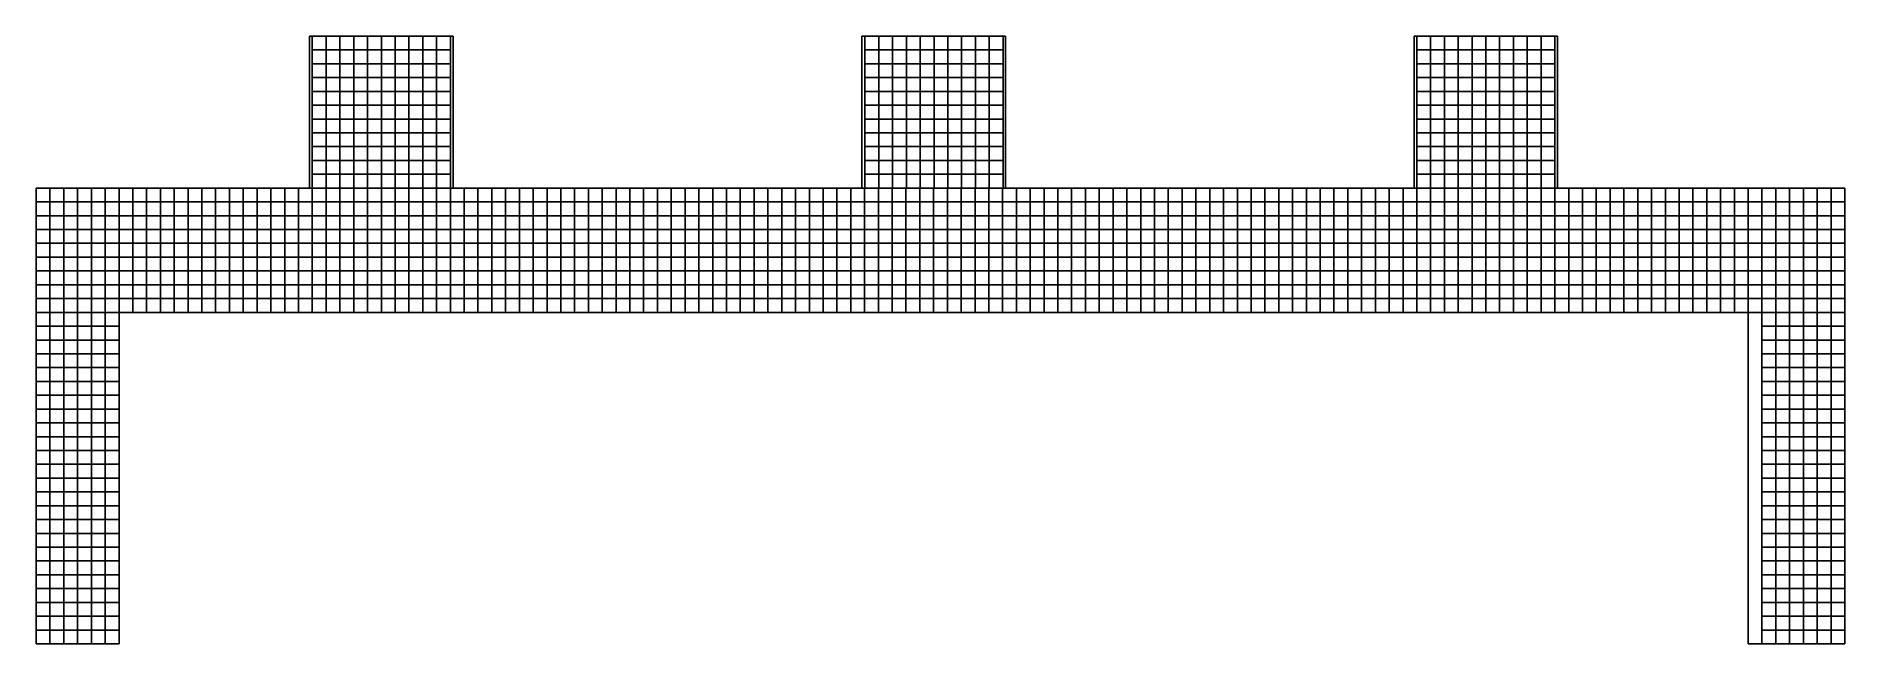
# Model space of a CAD drawing. Header units: millimetres. Extents: x -1442555 to -1309205, y 1400164 to 1531173.
# Drawn here: x -1397183 to -1331683, y 1444487 to 1466487 of the extents above; entities that cross this region are included whole.
import ezdxf

# ---------------------------------------------------------------- set-up
doc = ezdxf.new("R2010")
doc.units = ezdxf.units.MM
doc.header["$LTSCALE"] = 10
doc.layers.get('0').update_dxf_attribs({"linetype": 'CONTINUOUS'})
doc.layers.add('W-FLOAT_BOWL浮筒', color=253, linetype='CONTINUOUS')

# ---------------------------------------------------------------- blocks, each defined once
blk = doc.blocks.new('*U158')
at = {"layer": 'W-FLOAT_BOWL浮筒'}
blk.add_lwpolyline([(-250, 250), (250, 250), (250, -250), (-250, -250)], close=True, dxfattribs=at)
blk = doc.blocks.new('*U159')
at = {"layer": 'W-FLOAT_BOWL浮筒', "color": 0, "linetype": 'ByBlock', "lineweight": -2, "transparency": 16777216}
for p in [(0, 11500), (0, 11000), (500, 11500), (500, 11000), (1000, 11500), (1000, 11000), (1500, 11500), (1500, 11000), (2000, 11500), (2000, 11000), (2500, 11500), (2500, 11000), (0, 10500), (500, 10500), (1000, 10500), (1500, 10500), (2000, 10500), (2500, 10500), (0, 10000), (500, 10000), (1000, 10000), (1500, 10000), (2000, 10000), (2500, 10000), (0, 9500), (0, 9000), (500, 9500), (500, 9000), (1000, 9500), (1000, 9000), (1500, 9500), (1500, 9000), (2000, 9500), (2000, 9000), (2500, 9500), (2500, 9000), (0, 8500), (500, 8500), (1000, 8500), (1500, 8500), (2000, 8500), (2500, 8500), (0, 8000), (500, 8000), (1000, 8000), (1500, 8000), (2000, 8000), (2500, 8000), (0, 7500), (0, 7000), (500, 7500), (500, 7000), (1000, 7500), (1000, 7000), (1500, 7500), (1500, 7000), (2000, 7500), (2000, 7000), (2500, 7500), (2500, 7000), (0, 6500), (500, 6500), (1000, 6500), (1500, 6500), (2000, 6500), (2500, 6500), (0, 6000), (500, 6000), (1000, 6000), (1500, 6000), (2000, 6000), (2500, 6000), (0, 5500), (0, 5000), (500, 5500), (500, 5000), (1000, 5500), (1000, 5000), (1500, 5500), (1500, 5000), (2000, 5500), (2000, 5000), (2500, 5500), (2500, 5000), (0, 4500), (500, 4500), (1000, 4500), (1500, 4500), (2000, 4500), (2500, 4500), (0, 4000), (500, 4000), (1000, 4000), (1500, 4000), (2000, 4000), (2500, 4000), (0, 3500), (500, 3500), (1000, 3500), (1500, 3500), (2000, 3500), (2500, 3500), (0, 3000), (0, 2500), (500, 3000), (500, 2500), (1000, 3000), (1000, 2500), (1500, 3000), (1500, 2500), (2000, 3000), (2000, 2500), (2500, 3000), (2500, 2500), (0, 2000), (500, 2000), (1000, 2000), (1500, 2000), (2000, 2000), (2500, 2000), (0, 1500), (500, 1500), (1000, 1500), (1500, 1500), (2000, 1500), (2500, 1500), (0, 1000), (0, 500), (500, 1000), (500, 500), (1000, 1000), (1000, 500), (1500, 1000), (1500, 500), (2000, 1000), (2000, 500), (2500, 1000), (2500, 500), (0, 0), (500, 0), (1000, 0), (1500, 0), (2000, 0), (2500, 0)]:
    blk.add_blockref('*U158', p, dxfattribs=at)
blk = doc.blocks.new('*U166')
at = {"layer": 'W-FLOAT_BOWL浮筒'}
blk.add_lwpolyline([(-250, 250), (250, 250), (250, -250), (-250, -250)], close=True, dxfattribs=at)
blk = doc.blocks.new('*U167')
at = {"layer": 'W-FLOAT_BOWL浮筒', "color": 0, "linetype": 'ByBlock', "lineweight": -2, "transparency": 16777216}
for p in [(0, 11500), (0, 11000), (500, 11500), (500, 11000), (1000, 11500), (1000, 11000), (1500, 11500), (1500, 11000), (2000, 11500), (2000, 11000), (2500, 11500), (2500, 11000), (0, 10500), (500, 10500), (1000, 10500), (1500, 10500), (2000, 10500), (2500, 10500), (0, 10000), (500, 10000), (1000, 10000), (1500, 10000), (2000, 10000), (2500, 10000), (0, 9500), (0, 9000), (500, 9500), (500, 9000), (1000, 9500), (1000, 9000), (1500, 9500), (1500, 9000), (2000, 9500), (2000, 9000), (2500, 9500), (2500, 9000), (0, 8500), (500, 8500), (1000, 8500), (1500, 8500), (2000, 8500), (2500, 8500), (0, 8000), (500, 8000), (1000, 8000), (1500, 8000), (2000, 8000), (2500, 8000), (0, 7500), (0, 7000), (500, 7500), (500, 7000), (1000, 7500), (1000, 7000), (1500, 7500), (1500, 7000), (2000, 7500), (2000, 7000), (2500, 7500), (2500, 7000), (0, 6500), (500, 6500), (1000, 6500), (1500, 6500), (2000, 6500), (2500, 6500), (0, 6000), (500, 6000), (1000, 6000), (1500, 6000), (2000, 6000), (2500, 6000), (0, 5500), (0, 5000), (500, 5500), (500, 5000), (1000, 5500), (1000, 5000), (1500, 5500), (1500, 5000), (2000, 5500), (2000, 5000), (2500, 5500), (2500, 5000), (0, 4500), (500, 4500), (1000, 4500), (1500, 4500), (2000, 4500), (2500, 4500), (0, 4000), (500, 4000), (1000, 4000), (1500, 4000), (2000, 4000), (2500, 4000), (0, 3500), (500, 3500), (1000, 3500), (1500, 3500), (2000, 3500), (2500, 3500), (0, 3000), (0, 2500), (500, 3000), (500, 2500), (1000, 3000), (1000, 2500), (1500, 3000), (1500, 2500), (2000, 3000), (2000, 2500), (2500, 3000), (2500, 2500), (0, 2000), (500, 2000), (1000, 2000), (1500, 2000), (2000, 2000), (2500, 2000), (0, 1500), (500, 1500), (1000, 1500), (1500, 1500), (2000, 1500), (2500, 1500), (0, 1000), (0, 500), (500, 1000), (500, 500), (1000, 1000), (1000, 500), (1500, 1000), (1500, 500), (2000, 1000), (2000, 500), (2500, 1000), (2500, 500), (0, 0), (500, 0), (1000, 0), (1500, 0), (2000, 0), (2500, 0)]:
    blk.add_blockref('*U166', p, dxfattribs=at)
blk = doc.blocks.new('*U182')
at = {"layer": 'W-FLOAT_BOWL浮筒'}
blk.add_lwpolyline([(-250, 250), (250, 250), (250, -250), (-250, -250)], close=True, dxfattribs=at)
blk = doc.blocks.new('*U183')
at = {"layer": 'W-FLOAT_BOWL浮筒', "color": 0, "linetype": 'ByBlock', "lineweight": -2, "transparency": 16777216}
for p in [(0, 5000), (500, 5000), (1000, 5000), (1500, 5000), (2000, 5000), (2500, 5000), (3000, 5000), (3500, 5000), (4000, 5000), (4500, 5000), (0, 4500), (500, 4500), (1000, 4500), (1500, 4500), (2000, 4500), (2500, 4500), (3000, 4500), (3500, 4500), (4000, 4500), (4500, 4500), (0, 4000), (500, 4000), (1000, 4000), (1500, 4000), (2000, 4000), (2500, 4000), (3000, 4000), (3500, 4000), (4000, 4000), (4500, 4000), (0, 3500), (500, 3500), (1000, 3500), (1500, 3500), (2000, 3500), (2500, 3500), (3000, 3500), (3500, 3500), (4000, 3500), (4500, 3500), (0, 3000), (0, 2500), (500, 3000), (500, 2500), (1000, 3000), (1000, 2500), (1500, 3000), (1500, 2500), (2000, 3000), (2000, 2500), (2500, 3000), (2500, 2500), (3000, 3000), (3000, 2500), (3500, 3000), (3500, 2500), (4000, 3000), (4000, 2500), (4500, 3000), (4500, 2500), (0, 2000), (500, 2000), (1000, 2000), (1500, 2000), (2000, 2000), (2500, 2000), (3000, 2000), (3500, 2000), (4000, 2000), (4500, 2000), (0, 1500), (500, 1500), (1000, 1500), (1500, 1500), (2000, 1500), (2500, 1500), (3000, 1500), (3500, 1500), (4000, 1500), (4500, 1500), (0, 1000), (0, 500), (500, 1000), (500, 500), (1000, 1000), (1000, 500), (1500, 1000), (1500, 500), (2000, 1000), (2000, 500), (2500, 1000), (2500, 500), (3000, 1000), (3000, 500), (3500, 1000), (3500, 500), (4000, 1000), (4000, 500), (4500, 1000), (4500, 500), (0, 0), (500, 0), (1000, 0), (1500, 0), (2000, 0), (2500, 0), (3000, 0), (3500, 0), (4000, 0), (4500, 0)]:
    blk.add_blockref('*U182', p, dxfattribs=at)
blk = doc.blocks.new('*U190')
at = {"layer": 'W-FLOAT_BOWL浮筒'}
blk.add_lwpolyline([(-250, 250), (250, 250), (250, -250), (-250, -250)], close=True, dxfattribs=at)
blk = doc.blocks.new('*U191')
at = {"layer": 'W-FLOAT_BOWL浮筒', "color": 0, "linetype": 'ByBlock', "lineweight": -2, "transparency": 16777216}
for p in [(0, 5000), (500, 5000), (1000, 5000), (1500, 5000), (2000, 5000), (2500, 5000), (3000, 5000), (3500, 5000), (4000, 5000), (4500, 5000), (0, 4500), (500, 4500), (1000, 4500), (1500, 4500), (2000, 4500), (2500, 4500), (3000, 4500), (3500, 4500), (4000, 4500), (4500, 4500), (0, 4000), (500, 4000), (1000, 4000), (1500, 4000), (2000, 4000), (2500, 4000), (3000, 4000), (3500, 4000), (4000, 4000), (4500, 4000), (0, 3500), (500, 3500), (1000, 3500), (1500, 3500), (2000, 3500), (2500, 3500), (3000, 3500), (3500, 3500), (4000, 3500), (4500, 3500), (0, 3000), (0, 2500), (500, 3000), (500, 2500), (1000, 3000), (1000, 2500), (1500, 3000), (1500, 2500), (2000, 3000), (2000, 2500), (2500, 3000), (2500, 2500), (3000, 3000), (3000, 2500), (3500, 3000), (3500, 2500), (4000, 3000), (4000, 2500), (4500, 3000), (4500, 2500), (0, 2000), (500, 2000), (1000, 2000), (1500, 2000), (2000, 2000), (2500, 2000), (3000, 2000), (3500, 2000), (4000, 2000), (4500, 2000), (0, 1500), (500, 1500), (1000, 1500), (1500, 1500), (2000, 1500), (2500, 1500), (3000, 1500), (3500, 1500), (4000, 1500), (4500, 1500), (0, 1000), (0, 500), (500, 1000), (500, 500), (1000, 1000), (1000, 500), (1500, 1000), (1500, 500), (2000, 1000), (2000, 500), (2500, 1000), (2500, 500), (3000, 1000), (3000, 500), (3500, 1000), (3500, 500), (4000, 1000), (4000, 500), (4500, 1000), (4500, 500), (0, 0), (500, 0), (1000, 0), (1500, 0), (2000, 0), (2500, 0), (3000, 0), (3500, 0), (4000, 0), (4500, 0)]:
    blk.add_blockref('*U190', p, dxfattribs=at)
blk = doc.blocks.new('*U194')
at = {"layer": 'W-FLOAT_BOWL浮筒'}
blk.add_lwpolyline([(-250, 250), (250, 250), (250, -250), (-250, -250)], close=True, dxfattribs=at)
blk = doc.blocks.new('*U195')
at = {"layer": 'W-FLOAT_BOWL浮筒', "color": 0, "linetype": 'ByBlock', "lineweight": -2, "transparency": 16777216}
for p in [(0, 5000), (500, 5000), (1000, 5000), (1500, 5000), (2000, 5000), (2500, 5000), (3000, 5000), (3500, 5000), (4000, 5000), (4500, 5000), (0, 4500), (500, 4500), (1000, 4500), (1500, 4500), (2000, 4500), (2500, 4500), (3000, 4500), (3500, 4500), (4000, 4500), (4500, 4500), (0, 4000), (500, 4000), (1000, 4000), (1500, 4000), (2000, 4000), (2500, 4000), (3000, 4000), (3500, 4000), (4000, 4000), (4500, 4000), (0, 3500), (500, 3500), (1000, 3500), (1500, 3500), (2000, 3500), (2500, 3500), (3000, 3500), (3500, 3500), (4000, 3500), (4500, 3500), (0, 3000), (0, 2500), (500, 3000), (500, 2500), (1000, 3000), (1000, 2500), (1500, 3000), (1500, 2500), (2000, 3000), (2000, 2500), (2500, 3000), (2500, 2500), (3000, 3000), (3000, 2500), (3500, 3000), (3500, 2500), (4000, 3000), (4000, 2500), (4500, 3000), (4500, 2500), (0, 2000), (500, 2000), (1000, 2000), (1500, 2000), (2000, 2000), (2500, 2000), (3000, 2000), (3500, 2000), (4000, 2000), (4500, 2000), (0, 1500), (500, 1500), (1000, 1500), (1500, 1500), (2000, 1500), (2500, 1500), (3000, 1500), (3500, 1500), (4000, 1500), (4500, 1500), (0, 1000), (0, 500), (500, 1000), (500, 500), (1000, 1000), (1000, 500), (1500, 1000), (1500, 500), (2000, 1000), (2000, 500), (2500, 1000), (2500, 500), (3000, 1000), (3000, 500), (3500, 1000), (3500, 500), (4000, 1000), (4000, 500), (4500, 1000), (4500, 500), (0, 0), (500, 0), (1000, 0), (1500, 0), (2000, 0), (2500, 0), (3000, 0), (3500, 0), (4000, 0), (4500, 0)]:
    blk.add_blockref('*U194', p, dxfattribs=at)
blk = doc.blocks.new('*U202')
at = {"layer": 'W-FLOAT_BOWL浮筒'}
blk.add_lwpolyline([(-250, 250), (250, 250), (250, -250), (-250, -250)], close=True, dxfattribs=at)
blk = doc.blocks.new('*U203')
at = {"layer": 'W-FLOAT_BOWL浮筒', "color": 0, "linetype": 'ByBlock', "lineweight": -2, "transparency": 16777216}
for p in [(0, 4000), (500, 4000), (1000, 4000), (1500, 4000), (2000, 4000), (2500, 4000), (3000, 4000), (3500, 4000), (4000, 4000), (4500, 4000), (5000, 4000), (5500, 4000), (6000, 4000), (6500, 4000), (7000, 4000), (7500, 4000), (8000, 4000), (8500, 4000), (9000, 4000), (9500, 4000), (10000, 4000), (10500, 4000), (11000, 4000), (11500, 4000), (12000, 4000), (12500, 4000), (13000, 4000), (13500, 4000), (14000, 4000), (14500, 4000), (15000, 4000), (15500, 4000), (16000, 4000), (16500, 4000), (17000, 4000), (17500, 4000), (18000, 4000), (18500, 4000), (19000, 4000), (19500, 4000), (20000, 4000), (20500, 4000), (21000, 4000), (21500, 4000), (22000, 4000), (22500, 4000), (23000, 4000), (23500, 4000), (24000, 4000), (24500, 4000), (25000, 4000), (25500, 4000), (26000, 4000), (26500, 4000), (27000, 4000), (27500, 4000), (28000, 4000), (28500, 4000), (29000, 4000), (29500, 4000), (30000, 4000), (30500, 4000), (31000, 4000), (31500, 4000), (32000, 4000), (32500, 4000), (33000, 4000), (33500, 4000), (34000, 4000), (34500, 4000), (35000, 4000), (35500, 4000), (36000, 4000), (36500, 4000), (37000, 4000), (37500, 4000), (38000, 4000), (38500, 4000), (39000, 4000), (39500, 4000), (40000, 4000), (40500, 4000), (41000, 4000), (41500, 4000), (42000, 4000), (42500, 4000), (43000, 4000), (43500, 4000), (44000, 4000), (44500, 4000), (45000, 4000), (45500, 4000), (46000, 4000), (46500, 4000), (47000, 4000), (47500, 4000), (48000, 4000), (48500, 4000), (49000, 4000), (49500, 4000), (50000, 4000), (50500, 4000), (51000, 4000), (51500, 4000), (52000, 4000), (52500, 4000), (53000, 4000), (53500, 4000), (54000, 4000), (54500, 4000), (55000, 4000), (55500, 4000), (56000, 4000), (56500, 4000), (57000, 4000), (57500, 4000), (58000, 4000), (58500, 4000), (59000, 4000), (0, 3500), (500, 3500), (1000, 3500), (1500, 3500), (2000, 3500), (2500, 3500), (3000, 3500), (3500, 3500), (4000, 3500), (4500, 3500), (5000, 3500), (5500, 3500), (6000, 3500), (6500, 3500), (7000, 3500), (7500, 3500), (8000, 3500), (8500, 3500), (9000, 3500), (9500, 3500), (10000, 3500), (10500, 3500), (11000, 3500), (11500, 3500), (12000, 3500), (12500, 3500), (13000, 3500), (13500, 3500), (14000, 3500), (14500, 3500), (15000, 3500), (15500, 3500), (16000, 3500), (16500, 3500), (17000, 3500), (17500, 3500), (18000, 3500), (18500, 3500), (19000, 3500), (19500, 3500), (20000, 3500), (20500, 3500), (21000, 3500), (21500, 3500), (22000, 3500), (22500, 3500), (23000, 3500), (23500, 3500), (24000, 3500), (24500, 3500), (25000, 3500), (25500, 3500), (26000, 3500), (26500, 3500), (27000, 3500), (27500, 3500), (28000, 3500), (28500, 3500), (29000, 3500), (29500, 3500), (30000, 3500), (30500, 3500), (31000, 3500), (31500, 3500), (32000, 3500), (32500, 3500), (33000, 3500), (33500, 3500), (34000, 3500), (34500, 3500), (35000, 3500), (35500, 3500), (36000, 3500), (36500, 3500), (37000, 3500), (37500, 3500), (38000, 3500), (38500, 3500), (39000, 3500), (39500, 3500), (40000, 3500), (40500, 3500), (41000, 3500), (41500, 3500), (42000, 3500), (42500, 3500), (43000, 3500), (43500, 3500), (44000, 3500), (44500, 3500), (45000, 3500), (45500, 3500), (46000, 3500), (46500, 3500), (47000, 3500), (47500, 3500), (48000, 3500), (48500, 3500), (49000, 3500), (49500, 3500), (50000, 3500), (50500, 3500), (51000, 3500), (51500, 3500), (52000, 3500), (52500, 3500), (53000, 3500), (53500, 3500), (54000, 3500), (54500, 3500), (55000, 3500), (55500, 3500), (56000, 3500), (56500, 3500), (57000, 3500), (57500, 3500), (58000, 3500), (58500, 3500), (59000, 3500), (0, 3000), (0, 2500), (500, 3000), (500, 2500), (1000, 3000), (1000, 2500), (1500, 3000), (1500, 2500), (2000, 3000), (2000, 2500), (2500, 3000), (2500, 2500), (3000, 3000), (3000, 2500), (3500, 3000), (3500, 2500), (4000, 3000), (4000, 2500), (4500, 3000), (4500, 2500), (5000, 3000), (5000, 2500), (5500, 3000), (5500, 2500), (6000, 3000), (6000, 2500), (6500, 3000), (6500, 2500), (7000, 3000), (7000, 2500), (7500, 3000), (7500, 2500), (8000, 3000), (8000, 2500), (8500, 3000), (8500, 2500), (9000, 3000), (9000, 2500), (9500, 3000), (9500, 2500), (10000, 3000), (10000, 2500), (10500, 3000), (10500, 2500), (11000, 3000), (11000, 2500), (11500, 3000), (11500, 2500), (12000, 3000), (12000, 2500), (12500, 3000), (12500, 2500), (13000, 3000), (13000, 2500), (13500, 3000), (13500, 2500), (14000, 3000), (14000, 2500), (14500, 3000), (14500, 2500), (15000, 3000), (15000, 2500), (15500, 3000), (15500, 2500), (16000, 3000), (16000, 2500), (16500, 3000), (16500, 2500), (17000, 3000), (17000, 2500), (17500, 3000), (17500, 2500), (18000, 3000), (18000, 2500), (18500, 3000), (18500, 2500), (19000, 3000), (19000, 2500), (19500, 3000), (19500, 2500), (20000, 3000), (20000, 2500), (20500, 3000), (20500, 2500), (21000, 3000), (21000, 2500), (21500, 3000), (21500, 2500), (22000, 3000), (22000, 2500), (22500, 3000), (22500, 2500), (23000, 3000), (23000, 2500), (23500, 3000), (23500, 2500), (24000, 3000), (24000, 2500), (24500, 3000), (24500, 2500), (25000, 3000), (25000, 2500), (25500, 3000), (25500, 2500), (26000, 3000), (26000, 2500), (26500, 3000), (26500, 2500), (27000, 3000), (27000, 2500), (27500, 3000), (27500, 2500), (28000, 3000), (28000, 2500), (28500, 3000), (28500, 2500), (29000, 3000), (29000, 2500), (29500, 3000), (29500, 2500), (30000, 3000), (30000, 2500), (30500, 3000), (30500, 2500), (31000, 3000), (31000, 2500), (31500, 3000), (31500, 2500), (32000, 3000), (32000, 2500), (32500, 3000), (32500, 2500), (33000, 3000), (33000, 2500), (33500, 3000), (33500, 2500), (34000, 3000), (34000, 2500), (34500, 3000), (34500, 2500), (35000, 3000), (35000, 2500), (35500, 3000), (35500, 2500), (36000, 3000), (36000, 2500), (36500, 3000), (36500, 2500), (37000, 3000), (37000, 2500), (37500, 3000), (37500, 2500), (38000, 3000), (38000, 2500), (38500, 3000), (38500, 2500), (39000, 3000), (39000, 2500), (39500, 3000), (39500, 2500), (40000, 3000), (40000, 2500), (40500, 3000), (40500, 2500), (41000, 3000), (41000, 2500), (41500, 3000), (41500, 2500), (42000, 3000), (42000, 2500), (42500, 3000), (42500, 2500), (43000, 3000), (43000, 2500), (43500, 3000), (43500, 2500), (44000, 3000), (44000, 2500), (44500, 3000), (44500, 2500), (45000, 3000), (45000, 2500), (45500, 3000), (45500, 2500), (46000, 3000), (46000, 2500), (46500, 3000), (46500, 2500), (47000, 3000), (47000, 2500), (47500, 3000), (47500, 2500), (48000, 3000), (48000, 2500), (48500, 3000), (48500, 2500), (49000, 3000), (49000, 2500), (49500, 3000), (49500, 2500), (50000, 3000), (50000, 2500), (50500, 3000), (50500, 2500), (51000, 3000), (51000, 2500), (51500, 3000), (51500, 2500), (52000, 3000), (52000, 2500), (52500, 3000), (52500, 2500), (53000, 3000), (53000, 2500), (53500, 3000), (53500, 2500), (54000, 3000), (54000, 2500), (54500, 3000), (54500, 2500), (55000, 3000), (55000, 2500), (55500, 3000), (55500, 2500), (56000, 3000), (56000, 2500), (56500, 3000), (56500, 2500), (57000, 3000), (57000, 2500), (57500, 3000), (57500, 2500), (58000, 3000), (58000, 2500), (58500, 3000), (58500, 2500), (59000, 3000), (59000, 2500), (0, 2000), (500, 2000), (1000, 2000), (1500, 2000), (2000, 2000), (2500, 2000), (3000, 2000), (3500, 2000), (4000, 2000), (4500, 2000), (5000, 2000), (5500, 2000), (6000, 2000), (6500, 2000), (7000, 2000), (7500, 2000), (8000, 2000), (8500, 2000), (9000, 2000), (9500, 2000), (10000, 2000), (10500, 2000), (11000, 2000), (11500, 2000), (12000, 2000), (12500, 2000), (13000, 2000), (13500, 2000), (14000, 2000), (14500, 2000), (15000, 2000), (15500, 2000), (16000, 2000), (16500, 2000), (17000, 2000), (17500, 2000), (18000, 2000), (18500, 2000), (19000, 2000), (19500, 2000), (20000, 2000), (20500, 2000), (21000, 2000), (21500, 2000), (22000, 2000), (22500, 2000), (23000, 2000), (23500, 2000), (24000, 2000), (24500, 2000), (25000, 2000), (25500, 2000), (26000, 2000), (26500, 2000), (27000, 2000), (27500, 2000), (28000, 2000), (28500, 2000), (29000, 2000), (29500, 2000), (30000, 2000), (30500, 2000), (31000, 2000), (31500, 2000), (32000, 2000), (32500, 2000), (33000, 2000), (33500, 2000), (34000, 2000), (34500, 2000), (35000, 2000), (35500, 2000), (36000, 2000), (36500, 2000), (37000, 2000), (37500, 2000), (38000, 2000), (38500, 2000), (39000, 2000), (39500, 2000), (40000, 2000), (40500, 2000), (41000, 2000), (41500, 2000), (42000, 2000), (42500, 2000), (43000, 2000), (43500, 2000), (44000, 2000), (44500, 2000), (45000, 2000), (45500, 2000), (46000, 2000), (46500, 2000), (47000, 2000), (47500, 2000), (48000, 2000), (48500, 2000), (49000, 2000), (49500, 2000), (50000, 2000), (50500, 2000), (51000, 2000), (51500, 2000), (52000, 2000), (52500, 2000), (53000, 2000), (53500, 2000), (54000, 2000), (54500, 2000), (55000, 2000), (55500, 2000), (56000, 2000), (56500, 2000), (57000, 2000), (57500, 2000), (58000, 2000), (58500, 2000), (59000, 2000), (0, 1500), (500, 1500), (1000, 1500), (1500, 1500), (2000, 1500), (2500, 1500), (3000, 1500), (3500, 1500), (4000, 1500), (4500, 1500), (5000, 1500), (5500, 1500), (6000, 1500), (6500, 1500), (7000, 1500), (7500, 1500), (8000, 1500), (8500, 1500), (9000, 1500), (9500, 1500), (10000, 1500), (10500, 1500), (11000, 1500), (11500, 1500), (12000, 1500), (12500, 1500), (13000, 1500), (13500, 1500), (14000, 1500), (14500, 1500), (15000, 1500), (15500, 1500), (16000, 1500), (16500, 1500), (17000, 1500), (17500, 1500), (18000, 1500), (18500, 1500), (19000, 1500), (19500, 1500), (20000, 1500), (20500, 1500), (21000, 1500), (21500, 1500), (22000, 1500), (22500, 1500), (23000, 1500), (23500, 1500), (24000, 1500), (24500, 1500), (25000, 1500), (25500, 1500), (26000, 1500), (26500, 1500), (27000, 1500), (27500, 1500), (28000, 1500), (28500, 1500), (29000, 1500), (29500, 1500), (30000, 1500), (30500, 1500), (31000, 1500), (31500, 1500), (32000, 1500), (32500, 1500), (33000, 1500), (33500, 1500), (34000, 1500), (34500, 1500), (35000, 1500), (35500, 1500), (36000, 1500), (36500, 1500), (37000, 1500), (37500, 1500), (38000, 1500), (38500, 1500), (39000, 1500), (39500, 1500), (40000, 1500), (40500, 1500), (41000, 1500), (41500, 1500), (42000, 1500), (42500, 1500), (43000, 1500), (43500, 1500), (44000, 1500), (44500, 1500), (45000, 1500), (45500, 1500), (46000, 1500), (46500, 1500), (47000, 1500), (47500, 1500), (48000, 1500), (48500, 1500), (49000, 1500), (49500, 1500), (50000, 1500), (50500, 1500), (51000, 1500), (51500, 1500), (52000, 1500), (52500, 1500), (53000, 1500), (53500, 1500), (54000, 1500), (54500, 1500), (55000, 1500), (55500, 1500), (56000, 1500), (56500, 1500), (57000, 1500), (57500, 1500), (58000, 1500), (58500, 1500), (59000, 1500), (0, 1000), (0, 500), (500, 1000), (500, 500), (1000, 1000), (1000, 500), (1500, 1000), (1500, 500), (2000, 1000), (2000, 500), (2500, 1000), (2500, 500), (3000, 1000), (3000, 500), (3500, 1000), (3500, 500), (4000, 1000), (4000, 500), (4500, 1000), (4500, 500), (5000, 1000), (5000, 500), (5500, 1000), (5500, 500), (6000, 1000), (6000, 500), (6500, 1000), (6500, 500), (7000, 1000), (7000, 500), (7500, 1000), (7500, 500), (8000, 1000), (8000, 500), (8500, 1000), (8500, 500), (9000, 1000), (9000, 500), (9500, 1000), (9500, 500), (10000, 1000), (10000, 500), (10500, 1000), (10500, 500), (11000, 1000), (11000, 500), (11500, 1000), (11500, 500), (12000, 1000), (12000, 500), (12500, 1000), (12500, 500), (13000, 1000), (13000, 500), (13500, 1000), (13500, 500), (14000, 1000), (14000, 500), (14500, 1000), (14500, 500), (15000, 1000), (15000, 500), (15500, 1000), (15500, 500), (16000, 1000), (16000, 500), (16500, 1000), (16500, 500), (17000, 1000), (17000, 500), (17500, 1000), (17500, 500), (18000, 1000), (18000, 500), (18500, 1000), (18500, 500), (19000, 1000), (19000, 500), (19500, 1000), (19500, 500), (20000, 1000), (20000, 500), (20500, 1000), (20500, 500), (21000, 1000), (21000, 500), (21500, 1000), (21500, 500), (22000, 1000), (22000, 500), (22500, 1000), (22500, 500), (23000, 1000), (23000, 500), (23500, 1000), (23500, 500), (24000, 1000), (24000, 500), (24500, 1000), (24500, 500), (25000, 1000), (25000, 500), (25500, 1000), (25500, 500), (26000, 1000), (26000, 500), (26500, 1000), (26500, 500), (27000, 1000), (27000, 500), (27500, 1000), (27500, 500), (28000, 1000), (28000, 500), (28500, 1000), (28500, 500), (29000, 1000), (29000, 500), (29500, 1000), (29500, 500), (30000, 1000), (30000, 500), (30500, 1000), (30500, 500), (31000, 1000), (31000, 500), (31500, 1000), (31500, 500), (32000, 1000), (32000, 500), (32500, 1000), (32500, 500), (33000, 1000), (33000, 500), (33500, 1000), (33500, 500), (34000, 1000), (34000, 500), (34500, 1000), (34500, 500), (35000, 1000), (35000, 500), (35500, 1000), (35500, 500), (36000, 1000), (36000, 500), (36500, 1000), (36500, 500), (37000, 1000), (37000, 500), (37500, 1000), (37500, 500), (38000, 1000), (38000, 500), (38500, 1000), (38500, 500), (39000, 1000), (39000, 500), (39500, 1000), (39500, 500), (40000, 1000), (40000, 500), (40500, 1000), (40500, 500), (41000, 1000), (41000, 500), (41500, 1000), (41500, 500), (42000, 1000), (42000, 500), (42500, 1000), (42500, 500), (43000, 1000), (43000, 500), (43500, 1000), (43500, 500), (44000, 1000), (44000, 500), (44500, 1000), (44500, 500), (45000, 1000), (45000, 500), (45500, 1000), (45500, 500), (46000, 1000), (46000, 500), (46500, 1000), (46500, 500), (47000, 1000), (47000, 500), (47500, 1000), (47500, 500), (48000, 1000), (48000, 500), (48500, 1000), (48500, 500), (49000, 1000), (49000, 500), (49500, 1000), (49500, 500), (50000, 1000), (50000, 500), (50500, 1000), (50500, 500), (51000, 1000), (51000, 500), (51500, 1000), (51500, 500), (52000, 1000), (52000, 500), (52500, 1000), (52500, 500), (53000, 1000), (53000, 500), (53500, 1000), (53500, 500), (54000, 1000), (54000, 500), (54500, 1000), (54500, 500), (55000, 1000), (55000, 500), (55500, 1000), (55500, 500), (56000, 1000), (56000, 500), (56500, 1000), (56500, 500), (57000, 1000), (57000, 500), (57500, 1000), (57500, 500), (58000, 1000), (58000, 500), (58500, 1000), (58500, 500), (59000, 1000), (59000, 500), (0, 0), (500, 0), (1000, 0), (1500, 0), (2000, 0), (2500, 0), (3000, 0), (3500, 0), (4000, 0), (4500, 0), (5000, 0), (5500, 0), (6000, 0), (6500, 0), (7000, 0), (7500, 0), (8000, 0), (8500, 0), (9000, 0), (9500, 0), (10000, 0), (10500, 0), (11000, 0), (11500, 0), (12000, 0), (12500, 0), (13000, 0), (13500, 0), (14000, 0), (14500, 0), (15000, 0), (15500, 0), (16000, 0), (16500, 0), (17000, 0), (17500, 0), (18000, 0), (18500, 0), (19000, 0), (19500, 0), (20000, 0), (20500, 0), (21000, 0), (21500, 0), (22000, 0), (22500, 0), (23000, 0), (23500, 0), (24000, 0), (24500, 0), (25000, 0), (25500, 0), (26000, 0), (26500, 0), (27000, 0), (27500, 0), (28000, 0), (28500, 0), (29000, 0), (29500, 0), (30000, 0), (30500, 0), (31000, 0), (31500, 0), (32000, 0), (32500, 0), (33000, 0), (33500, 0), (34000, 0), (34500, 0), (35000, 0), (35500, 0), (36000, 0), (36500, 0), (37000, 0), (37500, 0), (38000, 0), (38500, 0), (39000, 0), (39500, 0), (40000, 0), (40500, 0), (41000, 0), (41500, 0), (42000, 0), (42500, 0), (43000, 0), (43500, 0), (44000, 0), (44500, 0), (45000, 0), (45500, 0), (46000, 0), (46500, 0), (47000, 0), (47500, 0), (48000, 0), (48500, 0), (49000, 0), (49500, 0), (50000, 0), (50500, 0), (51000, 0), (51500, 0), (52000, 0), (52500, 0), (53000, 0), (53500, 0), (54000, 0), (54500, 0), (55000, 0), (55500, 0), (56000, 0), (56500, 0), (57000, 0), (57500, 0), (58000, 0), (58500, 0), (59000, 0)]:
    blk.add_blockref('*U202', p, dxfattribs=at)
blk = doc.blocks.new('*U206')
at = {"layer": 'W-FLOAT_BOWL浮筒'}
blk.add_lwpolyline([(-250, 250), (250, 250), (250, -250), (-250, -250)], close=True, dxfattribs=at)
blk = doc.blocks.new('*U207')
at = {"layer": 'W-FLOAT_BOWL浮筒', "color": 0, "linetype": 'ByBlock', "lineweight": -2, "transparency": 16777216}
for p in [(0, 4000), (500, 4000), (1000, 4000), (1500, 4000), (2000, 4000), (2500, 4000), (0, 3500), (500, 3500), (1000, 3500), (1500, 3500), (2000, 3500), (2500, 3500), (0, 3000), (0, 2500), (500, 3000), (500, 2500), (1000, 3000), (1000, 2500), (1500, 3000), (1500, 2500), (2000, 3000), (2000, 2500), (2500, 3000), (2500, 2500), (0, 2000), (500, 2000), (1000, 2000), (1500, 2000), (2000, 2000), (2500, 2000), (0, 1500), (500, 1500), (1000, 1500), (1500, 1500), (2000, 1500), (2500, 1500), (0, 1000), (0, 500), (500, 1000), (500, 500), (1000, 1000), (1000, 500), (1500, 1000), (1500, 500), (2000, 1000), (2000, 500), (2500, 1000), (2500, 500), (0, 0), (500, 0), (1000, 0), (1500, 0), (2000, 0), (2500, 0)]:
    blk.add_blockref('*U206', p, dxfattribs=at)
blk = doc.blocks.new('*U210')
at = {"layer": 'W-FLOAT_BOWL浮筒'}
blk.add_lwpolyline([(-250, 250), (250, 250), (250, -250), (-250, -250)], close=True, dxfattribs=at)
blk = doc.blocks.new('*U211')
at = {"layer": 'W-FLOAT_BOWL浮筒', "color": 0, "linetype": 'ByBlock', "lineweight": -2, "transparency": 16777216}
for p in [(0, 4000), (500, 4000), (1000, 4000), (1500, 4000), (2000, 4000), (2500, 4000), (0, 3500), (500, 3500), (1000, 3500), (1500, 3500), (2000, 3500), (2500, 3500), (0, 3000), (0, 2500), (500, 3000), (500, 2500), (1000, 3000), (1000, 2500), (1500, 3000), (1500, 2500), (2000, 3000), (2000, 2500), (2500, 3000), (2500, 2500), (0, 2000), (500, 2000), (1000, 2000), (1500, 2000), (2000, 2000), (2500, 2000), (0, 1500), (500, 1500), (1000, 1500), (1500, 1500), (2000, 1500), (2500, 1500), (0, 1000), (0, 500), (500, 1000), (500, 500), (1000, 1000), (1000, 500), (1500, 1000), (1500, 500), (2000, 1000), (2000, 500), (2500, 1000), (2500, 500), (0, 0), (500, 0), (1000, 0), (1500, 0), (2000, 0), (2500, 0)]:
    blk.add_blockref('*U210', p, dxfattribs=at)

msp = doc.modelspace()

# ---------------------------------------------------------------- linework, layer by layer
for points in [[(-1387282.6, 1466487.4), (-1382082.6, 1466487.4), (-1382082.6, 1460987.4), (-1387282.6, 1460987.4)], [(-1367282.6, 1466487.4), (-1362082.6, 1466487.4), (-1362082.6, 1460987.4), (-1367282.6, 1460987.4)], [(-1342082.6, 1466487.4), (-1347282.6, 1466487.4), (-1347282.6, 1460987.4), (-1342082.6, 1460987.4)], [(-1397182.6, 1456487.4), (-1397182.6, 1460987.4), (-1332182.6, 1460987.4), (-1332182.6, 1456487.4)]]:
    msp.add_lwpolyline(points, close=True)
at = {"color": 7, "true_color": 0xffffff}
for points in [[(-1394182.6, 1444487.4), (-1397182.6, 1444487.4), (-1397182.6, 1456487.4), (-1394182.6, 1456487.4)], [(-1332182.6, 1444487.4), (-1335182.6, 1444487.4), (-1335182.6, 1456487.4), (-1332182.6, 1456487.4)]]:
    msp.add_lwpolyline(points, close=True, dxfattribs=at)

# ---------------------------------------------------------------- block references
at = {"layer": 'W-FLOAT_BOWL浮筒'}
for name, p in [('*U195', (-1386932.6, 1461237.4)), ('*U191', (-1366917.7, 1461237.4)), ('*U183', (-1346932.6, 1461237.4)), ('*U207', (-1396932.6, 1456737.4)), ('*U203', (-1393932.6, 1456737.4)), ('*U211', (-1334432.6, 1456737.4)), ('*U159', (-1396932.6, 1444737.4)), ('*U167', (-1334432.6, 1444737.4))]:
    msp.add_blockref(name, p, dxfattribs=at)

doc.saveas('drawing.dxf')
